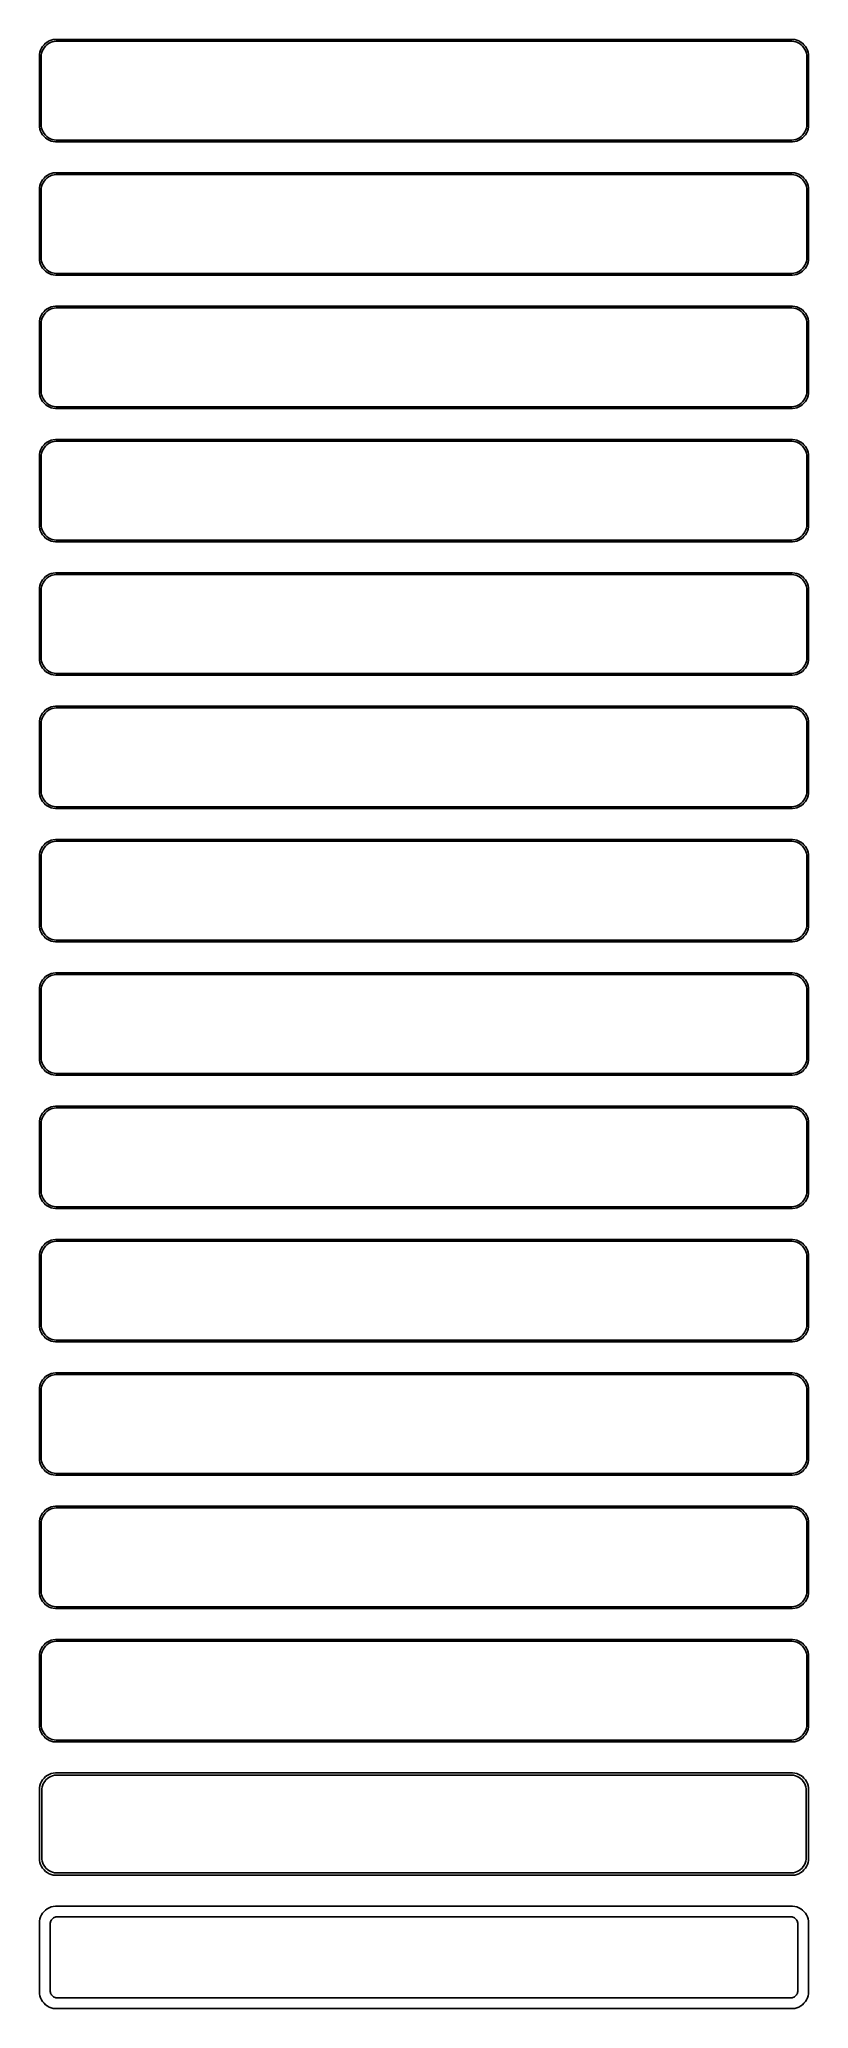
# Model space of a CAD drawing. Header units: metres. Extents: x -112 to 112, y 570 to 1146.
import ezdxf

# ---------------------------------------------------------------- set-up
doc = ezdxf.new("R2010")
doc.units = ezdxf.units.M

msp = doc.modelspace()

# ---------------------------------------------------------------- linework, layer by layer
for p, q in [((-112.461, 1141.63), (-112.5, 1141)), ((-112.5, 1141), (-112.5, 1121)), ((-112.343, 1142.24), (-112.461, 1141.63)), ((-112.149, 1142.84), (-112.343, 1142.24)), ((-111.882, 1143.41), (-112.149, 1142.84)), ((-112, 1140.75), (-111.963, 1141.35)), ((-112, 1121.25), (-112, 1140.75)), ((-111.963, 1141.35), (-111.851, 1141.93)), ((-111.545, 1143.94), (-111.882, 1143.41)), ((-111.851, 1141.93), (-111.666, 1142.5)), ((-111.666, 1142.5), (-111.412, 1143.04)), ((-111.145, 1144.42), (-111.545, 1143.94)), ((-111.412, 1143.04), (-111.093, 1143.54)), ((-110.687, 1144.85), (-111.145, 1144.42)), ((-111.093, 1143.54), (-110.713, 1144)), ((-110.713, 1144), (-110.278, 1144.41)), ((-110.179, 1145.22), (-110.687, 1144.85)), ((-110.278, 1144.41), (-109.795, 1144.76)), ((-109.629, 1145.52), (-110.179, 1145.22)), ((-109.795, 1144.76), (-109.272, 1145.05)), ((-109.045, 1145.76), (-109.629, 1145.52)), ((-109.272, 1145.05), (-108.718, 1145.27)), ((-108.437, 1145.91), (-109.045, 1145.76)), ((-108.718, 1145.27), (-108.14, 1145.42)), ((-107.814, 1145.99), (-108.437, 1145.91)), ((-108.14, 1145.42), (-107.548, 1145.49)), ((107.814, 1145.99), (-107.814, 1145.99)), ((-107.548, 1145.49), (107.548, 1145.49)), ((107.548, 1145.49), (108.14, 1145.42)), ((108.437, 1145.91), (107.814, 1145.99)), ((108.14, 1145.42), (108.718, 1145.27)), ((109.045, 1145.76), (108.437, 1145.91)), ((108.718, 1145.27), (109.272, 1145.05)), ((109.629, 1145.52), (109.045, 1145.76)), ((109.272, 1145.05), (109.795, 1144.76)), ((110.179, 1145.22), (109.629, 1145.52)), ((109.795, 1144.76), (110.278, 1144.41)), ((110.687, 1144.85), (110.179, 1145.22)), ((110.278, 1144.41), (110.713, 1144)), ((111.145, 1144.42), (110.687, 1144.85)), ((110.713, 1144), (111.093, 1143.54)), ((111.093, 1143.54), (111.412, 1143.04)), ((111.545, 1143.94), (111.145, 1144.42)), ((111.412, 1143.04), (111.666, 1142.5)), ((111.882, 1143.41), (111.545, 1143.94)), ((111.666, 1142.5), (111.851, 1141.93)), ((111.851, 1141.93), (111.963, 1141.35)), ((112.149, 1142.84), (111.882, 1143.41)), ((111.963, 1141.35), (112, 1140.75)), ((112, 1140.75), (112, 1121.25)), ((112.343, 1142.24), (112.149, 1142.84)), ((112.461, 1141.63), (112.343, 1142.24)), ((112.5, 1141), (112.461, 1141.63)), ((112.5, 1121), (112.5, 1141)), ((-112.5, 1121), (-112.461, 1120.37)), ((-112.461, 1120.37), (-112.343, 1119.76)), ((-112.343, 1119.76), (-112.149, 1119.16)), ((-112.149, 1119.16), (-111.882, 1118.59)), ((-111.963, 1120.65), (-112, 1121.25)), ((-111.851, 1120.07), (-111.963, 1120.65)), ((-111.882, 1118.59), (-111.545, 1118.06)), ((-111.666, 1119.5), (-111.851, 1120.07)), ((-111.412, 1118.96), (-111.666, 1119.5)), ((-111.545, 1118.06), (-111.145, 1117.58)), ((-111.093, 1118.46), (-111.412, 1118.96)), ((-111.145, 1117.58), (-110.687, 1117.15)), ((-110.713, 1118), (-111.093, 1118.46)), ((-110.278, 1117.59), (-110.713, 1118)), ((-109.795, 1117.24), (-110.278, 1117.59)), ((110.278, 1117.59), (109.795, 1117.24)), ((110.713, 1118), (110.278, 1117.59)), ((110.687, 1117.15), (111.145, 1117.58)), ((111.093, 1118.46), (110.713, 1118)), ((111.412, 1118.96), (111.093, 1118.46)), ((111.145, 1117.58), (111.545, 1118.06)), ((111.666, 1119.5), (111.412, 1118.96)), ((111.545, 1118.06), (111.882, 1118.59)), ((111.851, 1120.07), (111.666, 1119.5)), ((111.963, 1120.65), (111.851, 1120.07)), ((111.882, 1118.59), (112.149, 1119.16)), ((112, 1121.25), (111.963, 1120.65)), ((112.149, 1119.16), (112.343, 1119.76)), ((112.343, 1119.76), (112.461, 1120.37)), ((112.461, 1120.37), (112.5, 1121)), ((-110.687, 1117.15), (-110.179, 1116.78)), ((-110.179, 1116.78), (-109.629, 1116.48)), ((-109.272, 1116.95), (-109.795, 1117.24)), ((-109.629, 1116.48), (-109.045, 1116.24)), ((-108.718, 1116.73), (-109.272, 1116.95)), ((-109.045, 1116.24), (-108.437, 1116.09)), ((-108.14, 1116.58), (-108.718, 1116.73)), ((-108.437, 1116.09), (-107.814, 1116.01)), ((-107.548, 1116.51), (-108.14, 1116.58)), ((-107.814, 1116.01), (107.814, 1116.01)), ((107.548, 1116.51), (-107.548, 1116.51)), ((108.14, 1116.58), (107.548, 1116.51)), ((107.814, 1116.01), (108.437, 1116.09)), ((108.718, 1116.73), (108.14, 1116.58)), ((108.437, 1116.09), (109.045, 1116.24)), ((109.272, 1116.95), (108.718, 1116.73)), ((109.045, 1116.24), (109.629, 1116.48)), ((109.795, 1117.24), (109.272, 1116.95)), ((109.629, 1116.48), (110.179, 1116.78)), ((110.179, 1116.78), (110.687, 1117.15)), ((-110.179, 1106.22), (-110.687, 1105.85)), ((-109.629, 1106.52), (-110.179, 1106.22)), ((-109.795, 1105.76), (-109.272, 1106.05)), ((-109.045, 1106.76), (-109.629, 1106.52)), ((-109.272, 1106.05), (-108.718, 1106.27)), ((-108.437, 1106.91), (-109.045, 1106.76)), ((-108.718, 1106.27), (-108.14, 1106.42)), ((-107.814, 1106.99), (-108.437, 1106.91)), ((-108.14, 1106.42), (-107.548, 1106.49)), ((107.814, 1106.99), (-107.814, 1106.99)), ((-107.548, 1106.49), (107.548, 1106.49)), ((107.548, 1106.49), (108.14, 1106.42)), ((108.437, 1106.91), (107.814, 1106.99)), ((108.14, 1106.42), (108.718, 1106.27)), ((109.045, 1106.76), (108.437, 1106.91)), ((108.718, 1106.27), (109.272, 1106.05)), ((109.629, 1106.52), (109.045, 1106.76)), ((109.272, 1106.05), (109.795, 1105.76)), ((110.179, 1106.22), (109.629, 1106.52)), ((110.687, 1105.85), (110.179, 1106.22)), ((-112.461, 1102.63), (-112.5, 1102)), ((-112.5, 1102), (-112.5, 1082)), ((-112.343, 1103.24), (-112.461, 1102.63)), ((-112.149, 1103.84), (-112.343, 1103.24)), ((-111.882, 1104.41), (-112.149, 1103.84)), ((-112, 1101.75), (-111.963, 1102.35)), ((-112, 1082.25), (-112, 1101.75)), ((-111.963, 1102.35), (-111.851, 1102.93)), ((-111.545, 1104.94), (-111.882, 1104.41)), ((-111.851, 1102.93), (-111.666, 1103.5)), ((-111.666, 1103.5), (-111.412, 1104.04)), ((-111.145, 1105.42), (-111.545, 1104.94)), ((-111.412, 1104.04), (-111.093, 1104.54)), ((-110.687, 1105.85), (-111.145, 1105.42)), ((-111.093, 1104.54), (-110.713, 1105)), ((-110.713, 1105), (-110.278, 1105.41)), ((-110.278, 1105.41), (-109.795, 1105.76)), ((109.795, 1105.76), (110.278, 1105.41)), ((110.278, 1105.41), (110.713, 1105)), ((111.145, 1105.42), (110.687, 1105.85)), ((110.713, 1105), (111.093, 1104.54)), ((111.093, 1104.54), (111.412, 1104.04)), ((111.545, 1104.94), (111.145, 1105.42)), ((111.412, 1104.04), (111.666, 1103.5)), ((111.882, 1104.41), (111.545, 1104.94)), ((111.666, 1103.5), (111.851, 1102.93)), ((111.851, 1102.93), (111.963, 1102.35)), ((112.149, 1103.84), (111.882, 1104.41)), ((111.963, 1102.35), (112, 1101.75)), ((112, 1101.75), (112, 1082.25)), ((112.343, 1103.24), (112.149, 1103.84)), ((112.461, 1102.63), (112.343, 1103.24)), ((112.5, 1102), (112.461, 1102.63)), ((112.5, 1082), (112.5, 1102)), ((-112.5, 1082), (-112.461, 1081.37)), ((-112.461, 1081.37), (-112.343, 1080.76)), ((-112.343, 1080.76), (-112.149, 1080.16)), ((-112.149, 1080.16), (-111.882, 1079.59)), ((-111.963, 1081.65), (-112, 1082.25)), ((-111.851, 1081.07), (-111.963, 1081.65)), ((-111.882, 1079.59), (-111.545, 1079.06)), ((-111.666, 1080.5), (-111.851, 1081.07)), ((-111.412, 1079.96), (-111.666, 1080.5)), ((-111.545, 1079.06), (-111.145, 1078.58)), ((-111.093, 1079.46), (-111.412, 1079.96)), ((-111.145, 1078.58), (-110.687, 1078.15)), ((-110.713, 1079), (-111.093, 1079.46)), ((-110.278, 1078.59), (-110.713, 1079)), ((-110.687, 1078.15), (-110.179, 1077.78)), ((-109.795, 1078.24), (-110.278, 1078.59)), ((-110.179, 1077.78), (-109.629, 1077.48)), ((-109.272, 1077.95), (-109.795, 1078.24)), ((-109.629, 1077.48), (-109.045, 1077.24)), ((-108.718, 1077.73), (-109.272, 1077.95)), ((-109.045, 1077.24), (-108.437, 1077.09)), ((-108.14, 1077.58), (-108.718, 1077.73)), ((-108.437, 1077.09), (-107.814, 1077.01)), ((-107.548, 1077.51), (-108.14, 1077.58)), ((107.548, 1077.51), (-107.548, 1077.51)), ((108.14, 1077.58), (107.548, 1077.51)), ((107.814, 1077.01), (108.437, 1077.09)), ((108.718, 1077.73), (108.14, 1077.58)), ((108.437, 1077.09), (109.045, 1077.24)), ((109.272, 1077.95), (108.718, 1077.73)), ((109.045, 1077.24), (109.629, 1077.48)), ((109.795, 1078.24), (109.272, 1077.95)), ((109.629, 1077.48), (110.179, 1077.78)), ((110.278, 1078.59), (109.795, 1078.24)), ((110.179, 1077.78), (110.687, 1078.15)), ((110.713, 1079), (110.278, 1078.59)), ((110.687, 1078.15), (111.145, 1078.58)), ((111.093, 1079.46), (110.713, 1079)), ((111.412, 1079.96), (111.093, 1079.46)), ((111.145, 1078.58), (111.545, 1079.06)), ((111.666, 1080.5), (111.412, 1079.96)), ((111.545, 1079.06), (111.882, 1079.59)), ((111.851, 1081.07), (111.666, 1080.5)), ((111.963, 1081.65), (111.851, 1081.07)), ((111.882, 1079.59), (112.149, 1080.16)), ((112, 1082.25), (111.963, 1081.65)), ((112.149, 1080.16), (112.343, 1080.76)), ((112.343, 1080.76), (112.461, 1081.37)), ((112.461, 1081.37), (112.5, 1082)), ((-107.814, 1077.01), (107.814, 1077.01)), ((-111.545, 1065.94), (-111.882, 1065.41)), ((-111.145, 1066.42), (-111.545, 1065.94)), ((-110.687, 1066.85), (-111.145, 1066.42)), ((-111.093, 1065.54), (-110.713, 1066)), ((-110.713, 1066), (-110.278, 1066.41)), ((-110.179, 1067.22), (-110.687, 1066.85)), ((-110.278, 1066.41), (-109.795, 1066.76)), ((-109.629, 1067.52), (-110.179, 1067.22)), ((-109.795, 1066.76), (-109.272, 1067.05)), ((-109.045, 1067.76), (-109.629, 1067.52)), ((-109.272, 1067.05), (-108.718, 1067.27)), ((-108.437, 1067.91), (-109.045, 1067.76)), ((-108.718, 1067.27), (-108.14, 1067.42)), ((-107.814, 1067.99), (-108.437, 1067.91)), ((-108.14, 1067.42), (-107.548, 1067.49)), ((107.814, 1067.99), (-107.814, 1067.99)), ((-107.548, 1067.49), (107.548, 1067.49)), ((107.548, 1067.49), (108.14, 1067.42)), ((108.437, 1067.91), (107.814, 1067.99)), ((108.14, 1067.42), (108.718, 1067.27)), ((109.045, 1067.76), (108.437, 1067.91)), ((108.718, 1067.27), (109.272, 1067.05)), ((109.629, 1067.52), (109.045, 1067.76)), ((109.272, 1067.05), (109.795, 1066.76)), ((110.179, 1067.22), (109.629, 1067.52)), ((109.795, 1066.76), (110.278, 1066.41)), ((110.687, 1066.85), (110.179, 1067.22)), ((110.278, 1066.41), (110.713, 1066)), ((111.145, 1066.42), (110.687, 1066.85)), ((110.713, 1066), (111.093, 1065.54)), ((111.545, 1065.94), (111.145, 1066.42)), ((111.882, 1065.41), (111.545, 1065.94)), ((-112.461, 1063.63), (-112.5, 1063)), ((-112.5, 1063), (-112.5, 1043)), ((-112.343, 1064.24), (-112.461, 1063.63)), ((-112.149, 1064.84), (-112.343, 1064.24)), ((-111.882, 1065.41), (-112.149, 1064.84)), ((-112, 1062.75), (-111.963, 1063.35)), ((-112, 1043.25), (-112, 1062.75)), ((-111.963, 1063.35), (-111.851, 1063.93)), ((-111.851, 1063.93), (-111.666, 1064.5)), ((-111.666, 1064.5), (-111.412, 1065.04)), ((-111.412, 1065.04), (-111.093, 1065.54)), ((111.093, 1065.54), (111.412, 1065.04)), ((111.412, 1065.04), (111.666, 1064.5)), ((111.666, 1064.5), (111.851, 1063.93)), ((111.851, 1063.93), (111.963, 1063.35)), ((112.149, 1064.84), (111.882, 1065.41)), ((111.963, 1063.35), (112, 1062.75)), ((112, 1062.75), (112, 1043.25)), ((112.343, 1064.24), (112.149, 1064.84)), ((112.461, 1063.63), (112.343, 1064.24)), ((112.5, 1063), (112.461, 1063.63)), ((112.5, 1043), (112.5, 1063)), ((-112.5, 1043), (-112.461, 1042.37)), ((-111.963, 1042.65), (-112, 1043.25)), ((-111.851, 1042.07), (-111.963, 1042.65)), ((111.963, 1042.65), (111.851, 1042.07)), ((112, 1043.25), (111.963, 1042.65)), ((112.461, 1042.37), (112.5, 1043)), ((-112.461, 1042.37), (-112.343, 1041.76)), ((-112.343, 1041.76), (-112.149, 1041.16)), ((-112.149, 1041.16), (-111.882, 1040.59)), ((-111.882, 1040.59), (-111.545, 1040.06)), ((-111.666, 1041.5), (-111.851, 1042.07)), ((-111.412, 1040.96), (-111.666, 1041.5)), ((-111.545, 1040.06), (-111.145, 1039.58)), ((-111.093, 1040.46), (-111.412, 1040.96)), ((-111.145, 1039.58), (-110.687, 1039.15)), ((-110.713, 1040), (-111.093, 1040.46)), ((-110.278, 1039.59), (-110.713, 1040)), ((-110.687, 1039.15), (-110.179, 1038.78)), ((-109.795, 1039.24), (-110.278, 1039.59)), ((-110.179, 1038.78), (-109.629, 1038.48)), ((-109.272, 1038.95), (-109.795, 1039.24)), ((-109.629, 1038.48), (-109.045, 1038.24)), ((-108.718, 1038.73), (-109.272, 1038.95)), ((-109.045, 1038.24), (-108.437, 1038.09)), ((-108.14, 1038.58), (-108.718, 1038.73)), ((-108.437, 1038.09), (-107.814, 1038.01)), ((-107.548, 1038.51), (-108.14, 1038.58)), ((-107.814, 1038.01), (107.814, 1038.01)), ((107.548, 1038.51), (-107.548, 1038.51)), ((108.14, 1038.58), (107.548, 1038.51)), ((107.814, 1038.01), (108.437, 1038.09)), ((108.718, 1038.73), (108.14, 1038.58)), ((108.437, 1038.09), (109.045, 1038.24)), ((109.272, 1038.95), (108.718, 1038.73)), ((109.045, 1038.24), (109.629, 1038.48)), ((109.795, 1039.24), (109.272, 1038.95)), ((109.629, 1038.48), (110.179, 1038.78)), ((110.278, 1039.59), (109.795, 1039.24)), ((110.179, 1038.78), (110.687, 1039.15)), ((110.713, 1040), (110.278, 1039.59)), ((110.687, 1039.15), (111.145, 1039.58)), ((111.093, 1040.46), (110.713, 1040)), ((111.412, 1040.96), (111.093, 1040.46)), ((111.145, 1039.58), (111.545, 1040.06)), ((111.666, 1041.5), (111.412, 1040.96)), ((111.545, 1040.06), (111.882, 1040.59)), ((111.851, 1042.07), (111.666, 1041.5)), ((111.882, 1040.59), (112.149, 1041.16)), ((112.149, 1041.16), (112.343, 1041.76)), ((112.343, 1041.76), (112.461, 1042.37)), ((-112.149, 1025.84), (-112.343, 1025.24)), ((-111.882, 1026.41), (-112.149, 1025.84)), ((-111.545, 1026.94), (-111.882, 1026.41)), ((-111.851, 1024.93), (-111.666, 1025.5)), ((-111.666, 1025.5), (-111.412, 1026.04)), ((-111.145, 1027.42), (-111.545, 1026.94)), ((-111.412, 1026.04), (-111.093, 1026.54)), ((-110.687, 1027.85), (-111.145, 1027.42)), ((-111.093, 1026.54), (-110.713, 1027)), ((-110.713, 1027), (-110.278, 1027.41)), ((-110.179, 1028.22), (-110.687, 1027.85)), ((-110.278, 1027.41), (-109.795, 1027.76)), ((-109.629, 1028.52), (-110.179, 1028.22)), ((-109.795, 1027.76), (-109.272, 1028.05)), ((-109.045, 1028.76), (-109.629, 1028.52)), ((-109.272, 1028.05), (-108.718, 1028.27)), ((-108.437, 1028.91), (-109.045, 1028.76)), ((-108.718, 1028.27), (-108.14, 1028.42)), ((-107.814, 1028.99), (-108.437, 1028.91)), ((-108.14, 1028.42), (-107.548, 1028.49)), ((107.814, 1028.99), (-107.814, 1028.99)), ((-107.548, 1028.49), (107.548, 1028.49)), ((107.548, 1028.49), (108.14, 1028.42)), ((108.437, 1028.91), (107.814, 1028.99)), ((108.14, 1028.42), (108.718, 1028.27)), ((109.045, 1028.76), (108.437, 1028.91)), ((108.718, 1028.27), (109.272, 1028.05)), ((109.629, 1028.52), (109.045, 1028.76)), ((109.272, 1028.05), (109.795, 1027.76)), ((110.179, 1028.22), (109.629, 1028.52)), ((109.795, 1027.76), (110.278, 1027.41)), ((110.687, 1027.85), (110.179, 1028.22)), ((110.278, 1027.41), (110.713, 1027)), ((111.145, 1027.42), (110.687, 1027.85)), ((110.713, 1027), (111.093, 1026.54)), ((111.093, 1026.54), (111.412, 1026.04)), ((111.545, 1026.94), (111.145, 1027.42)), ((111.412, 1026.04), (111.666, 1025.5)), ((111.882, 1026.41), (111.545, 1026.94)), ((111.666, 1025.5), (111.851, 1024.93)), ((112.149, 1025.84), (111.882, 1026.41)), ((112.343, 1025.24), (112.149, 1025.84)), ((-112.461, 1024.63), (-112.5, 1024)), ((-112.5, 1024), (-112.5, 1004)), ((-112.343, 1025.24), (-112.461, 1024.63)), ((-112, 1023.75), (-111.963, 1024.35)), ((-112, 1004.25), (-112, 1023.75)), ((-111.963, 1024.35), (-111.851, 1024.93)), ((111.851, 1024.93), (111.963, 1024.35)), ((111.963, 1024.35), (112, 1023.75)), ((112, 1023.75), (112, 1004.25)), ((112.461, 1024.63), (112.343, 1025.24)), ((112.5, 1024), (112.461, 1024.63)), ((112.5, 1004), (112.5, 1024)), ((-112.5, 1004), (-112.461, 1003.37)), ((-112.461, 1003.37), (-112.343, 1002.76)), ((-112.343, 1002.76), (-112.149, 1002.16)), ((-111.963, 1003.65), (-112, 1004.25)), ((-111.851, 1003.07), (-111.963, 1003.65)), ((-111.666, 1002.5), (-111.851, 1003.07)), ((-111.412, 1001.96), (-111.666, 1002.5)), ((111.666, 1002.5), (111.412, 1001.96)), ((111.851, 1003.07), (111.666, 1002.5)), ((111.963, 1003.65), (111.851, 1003.07)), ((112, 1004.25), (111.963, 1003.65)), ((112.149, 1002.16), (112.343, 1002.76)), ((112.343, 1002.76), (112.461, 1003.37)), ((112.461, 1003.37), (112.5, 1004)), ((-112.149, 1002.16), (-111.882, 1001.59)), ((-111.882, 1001.59), (-111.545, 1001.06)), ((-111.545, 1001.06), (-111.145, 1000.58)), ((-111.093, 1001.46), (-111.412, 1001.96)), ((-111.145, 1000.58), (-110.687, 1000.15)), ((-110.713, 1001), (-111.093, 1001.46)), ((-110.278, 1000.59), (-110.713, 1001)), ((-110.687, 1000.15), (-110.179, 999.778)), ((-109.795, 1000.24), (-110.278, 1000.59)), ((-110.179, 999.778), (-109.629, 999.476)), ((-109.272, 999.952), (-109.795, 1000.24)), ((-109.629, 999.476), (-109.045, 999.245)), ((-108.718, 999.732), (-109.272, 999.952)), ((-109.045, 999.245), (-108.437, 999.089)), ((-108.14, 999.584), (-108.718, 999.732)), ((-108.437, 999.089), (-107.814, 999.01)), ((-107.548, 999.509), (-108.14, 999.584)), ((-107.814, 999.01), (107.814, 999.01)), ((107.548, 999.509), (-107.548, 999.509)), ((108.14, 999.584), (107.548, 999.509)), ((107.814, 999.01), (108.437, 999.089)), ((108.718, 999.732), (108.14, 999.584)), ((108.437, 999.089), (109.045, 999.245)), ((109.272, 999.952), (108.718, 999.732)), ((109.045, 999.245), (109.629, 999.476)), ((109.795, 1000.24), (109.272, 999.952)), ((109.629, 999.476), (110.179, 999.778)), ((110.278, 1000.59), (109.795, 1000.24)), ((110.179, 999.778), (110.687, 1000.15)), ((110.713, 1001), (110.278, 1000.59)), ((110.687, 1000.15), (111.145, 1000.58)), ((111.093, 1001.46), (110.713, 1001)), ((111.412, 1001.96), (111.093, 1001.46)), ((111.145, 1000.58), (111.545, 1001.06)), ((111.545, 1001.06), (111.882, 1001.59)), ((111.882, 1001.59), (112.149, 1002.16)), ((-112.461, 985.627), (-112.5, 985)), ((-112.5, 985), (-112.5, 965)), ((-112.343, 986.243), (-112.461, 985.627)), ((-112.149, 986.841), (-112.343, 986.243)), ((-111.882, 987.409), (-112.149, 986.841)), ((-112, 984.75), (-111.963, 985.345)), ((-111.963, 985.345), (-111.851, 985.931)), ((-111.545, 987.939), (-111.882, 987.409)), ((-111.851, 985.931), (-111.666, 986.499)), ((-111.666, 986.499), (-111.412, 987.038)), ((-111.145, 988.423), (-111.545, 987.939)), ((-111.412, 987.038), (-111.093, 987.542)), ((-110.687, 988.853), (-111.145, 988.423)), ((-111.093, 987.542), (-110.713, 988.002)), ((-110.713, 988.002), (-110.278, 988.41)), ((-110.179, 989.222), (-110.687, 988.853)), ((-110.278, 988.41), (-109.795, 988.761)), ((-109.629, 989.524), (-110.179, 989.222)), ((-109.795, 988.761), (-109.272, 989.048)), ((-109.045, 989.755), (-109.629, 989.524)), ((-109.272, 989.048), (-108.718, 989.268)), ((-108.437, 989.911), (-109.045, 989.755)), ((-108.718, 989.268), (-108.14, 989.416)), ((-107.814, 989.99), (-108.437, 989.911)), ((-108.14, 989.416), (-107.548, 989.491)), ((107.814, 989.99), (-107.814, 989.99)), ((-107.548, 989.491), (107.548, 989.491)), ((107.548, 989.491), (108.14, 989.416)), ((108.437, 989.911), (107.814, 989.99)), ((108.14, 989.416), (108.718, 989.268)), ((109.045, 989.755), (108.437, 989.911)), ((108.718, 989.268), (109.272, 989.048)), ((109.629, 989.524), (109.045, 989.755)), ((109.272, 989.048), (109.795, 988.761)), ((110.179, 989.222), (109.629, 989.524)), ((109.795, 988.761), (110.278, 988.41)), ((110.687, 988.853), (110.179, 989.222)), ((110.278, 988.41), (110.713, 988.002)), ((111.145, 988.423), (110.687, 988.853)), ((110.713, 988.002), (111.093, 987.542)), ((111.093, 987.542), (111.412, 987.038)), ((111.545, 987.939), (111.145, 988.423)), ((111.412, 987.038), (111.666, 986.499)), ((111.882, 987.409), (111.545, 987.939)), ((111.666, 986.499), (111.851, 985.931)), ((111.851, 985.931), (111.963, 985.345)), ((112.149, 986.841), (111.882, 987.409)), ((111.963, 985.345), (112, 984.75)), ((112.343, 986.243), (112.149, 986.841)), ((112.461, 985.627), (112.343, 986.243)), ((112.5, 985), (112.461, 985.627)), ((112.5, 965), (112.5, 985)), ((-112, 965.25), (-112, 984.75)), ((112, 984.75), (112, 965.25)), ((-112.5, 965), (-112.461, 964.373)), ((-112.461, 964.373), (-112.343, 963.757)), ((-112.343, 963.757), (-112.149, 963.159)), ((-112.149, 963.159), (-111.882, 962.591)), ((-111.963, 964.655), (-112, 965.25)), ((-111.851, 964.069), (-111.963, 964.655)), ((-111.882, 962.591), (-111.545, 962.061)), ((-111.666, 963.501), (-111.851, 964.069)), ((-111.412, 962.962), (-111.666, 963.501)), ((-111.545, 962.061), (-111.145, 961.577)), ((-111.093, 962.458), (-111.412, 962.962)), ((-110.713, 961.998), (-111.093, 962.458)), ((-110.278, 961.59), (-110.713, 961.998)), ((110.713, 961.998), (110.278, 961.59)), ((111.093, 962.458), (110.713, 961.998)), ((111.412, 962.962), (111.093, 962.458)), ((111.145, 961.577), (111.545, 962.061)), ((111.666, 963.501), (111.412, 962.962)), ((111.545, 962.061), (111.882, 962.591)), ((111.851, 964.069), (111.666, 963.501)), ((111.963, 964.655), (111.851, 964.069)), ((111.882, 962.591), (112.149, 963.159)), ((112, 965.25), (111.963, 964.655)), ((112.149, 963.159), (112.343, 963.757)), ((112.343, 963.757), (112.461, 964.373)), ((112.461, 964.373), (112.5, 965)), ((-111.145, 961.577), (-110.687, 961.147)), ((-110.687, 961.147), (-110.179, 960.778)), ((-109.795, 961.239), (-110.278, 961.59)), ((-110.179, 960.778), (-109.629, 960.476)), ((-109.272, 960.952), (-109.795, 961.239)), ((-109.629, 960.476), (-109.045, 960.245)), ((-108.718, 960.732), (-109.272, 960.952)), ((-109.045, 960.245), (-108.437, 960.089)), ((-108.14, 960.584), (-108.718, 960.732)), ((-108.437, 960.089), (-107.814, 960.01)), ((-107.548, 960.509), (-108.14, 960.584)), ((-107.814, 960.01), (107.814, 960.01)), ((107.548, 960.509), (-107.548, 960.509)), ((108.14, 960.584), (107.548, 960.509)), ((107.814, 960.01), (108.437, 960.089)), ((108.718, 960.732), (108.14, 960.584)), ((108.437, 960.089), (109.045, 960.245)), ((109.272, 960.952), (108.718, 960.732)), ((109.045, 960.245), (109.629, 960.476)), ((109.795, 961.239), (109.272, 960.952)), ((109.629, 960.476), (110.179, 960.778)), ((110.278, 961.59), (109.795, 961.239)), ((110.179, 960.778), (110.687, 961.147)), ((110.687, 961.147), (111.145, 961.577)), ((-109.629, 950.524), (-110.179, 950.222)), ((-109.045, 950.755), (-109.629, 950.524)), ((-108.437, 950.911), (-109.045, 950.755)), ((-108.718, 950.268), (-108.14, 950.416)), ((-107.814, 950.99), (-108.437, 950.911)), ((-108.14, 950.416), (-107.548, 950.491)), ((107.814, 950.99), (-107.814, 950.99)), ((-107.548, 950.491), (107.548, 950.491)), ((107.548, 950.491), (108.14, 950.416)), ((108.437, 950.911), (107.814, 950.99)), ((108.14, 950.416), (108.718, 950.268)), ((109.045, 950.755), (108.437, 950.911)), ((109.629, 950.524), (109.045, 950.755)), ((110.179, 950.222), (109.629, 950.524)), ((-112.461, 946.627), (-112.5, 946)), ((-112.5, 946), (-112.5, 926)), ((-112.343, 947.243), (-112.461, 946.627)), ((-112.149, 947.841), (-112.343, 947.243)), ((-111.882, 948.409), (-112.149, 947.841)), ((-112, 945.75), (-111.963, 946.345)), ((-112, 926.25), (-112, 945.75)), ((-111.963, 946.345), (-111.851, 946.931)), ((-111.545, 948.939), (-111.882, 948.409)), ((-111.851, 946.931), (-111.666, 947.499)), ((-111.666, 947.499), (-111.412, 948.038)), ((-111.145, 949.423), (-111.545, 948.939)), ((-111.412, 948.038), (-111.093, 948.542)), ((-110.687, 949.853), (-111.145, 949.423)), ((-111.093, 948.542), (-110.713, 949.002)), ((-110.713, 949.002), (-110.278, 949.41)), ((-110.179, 950.222), (-110.687, 949.853)), ((-110.278, 949.41), (-109.795, 949.761)), ((-109.795, 949.761), (-109.272, 950.048)), ((-109.272, 950.048), (-108.718, 950.268)), ((108.718, 950.268), (109.272, 950.048)), ((109.272, 950.048), (109.795, 949.761)), ((109.795, 949.761), (110.278, 949.41)), ((110.687, 949.853), (110.179, 950.222)), ((110.278, 949.41), (110.713, 949.002)), ((111.145, 949.423), (110.687, 949.853)), ((110.713, 949.002), (111.093, 948.542)), ((111.093, 948.542), (111.412, 948.038)), ((111.545, 948.939), (111.145, 949.423)), ((111.412, 948.038), (111.666, 947.499)), ((111.882, 948.409), (111.545, 948.939)), ((111.666, 947.499), (111.851, 946.931)), ((111.851, 946.931), (111.963, 946.345)), ((112.149, 947.841), (111.882, 948.409)), ((111.963, 946.345), (112, 945.75)), ((112, 945.75), (112, 926.25)), ((112.343, 947.243), (112.149, 947.841)), ((112.461, 946.627), (112.343, 947.243)), ((112.5, 946), (112.461, 946.627)), ((112.5, 926), (112.5, 946)), ((-112.5, 926), (-112.461, 925.373)), ((-112.461, 925.373), (-112.343, 924.757)), ((-112.343, 924.757), (-112.149, 924.159)), ((-112.149, 924.159), (-111.882, 923.591)), ((-111.963, 925.655), (-112, 926.25)), ((-111.851, 925.069), (-111.963, 925.655)), ((-111.882, 923.591), (-111.545, 923.061)), ((-111.666, 924.501), (-111.851, 925.069)), ((-111.412, 923.962), (-111.666, 924.501)), ((-111.545, 923.061), (-111.145, 922.577)), ((-111.093, 923.458), (-111.412, 923.962)), ((-111.145, 922.577), (-110.687, 922.147)), ((-110.713, 922.998), (-111.093, 923.458)), ((-110.278, 922.59), (-110.713, 922.998)), ((-110.687, 922.147), (-110.179, 921.778)), ((-109.795, 922.239), (-110.278, 922.59)), ((-110.179, 921.778), (-109.629, 921.476)), ((-109.272, 921.952), (-109.795, 922.239)), ((-108.718, 921.732), (-109.272, 921.952)), ((-108.14, 921.584), (-108.718, 921.732)), ((-107.548, 921.509), (-108.14, 921.584)), ((108.14, 921.584), (107.548, 921.509)), ((108.718, 921.732), (108.14, 921.584)), ((109.272, 921.952), (108.718, 921.732)), ((109.795, 922.239), (109.272, 921.952)), ((109.629, 921.476), (110.179, 921.778)), ((110.278, 922.59), (109.795, 922.239)), ((110.179, 921.778), (110.687, 922.147)), ((110.713, 922.998), (110.278, 922.59)), ((110.687, 922.147), (111.145, 922.577)), ((111.093, 923.458), (110.713, 922.998)), ((111.412, 923.962), (111.093, 923.458)), ((111.145, 922.577), (111.545, 923.061)), ((111.666, 924.501), (111.412, 923.962)), ((111.545, 923.061), (111.882, 923.591)), ((111.851, 925.069), (111.666, 924.501)), ((111.963, 925.655), (111.851, 925.069)), ((111.882, 923.591), (112.149, 924.159)), ((112, 926.25), (111.963, 925.655)), ((112.149, 924.159), (112.343, 924.757)), ((112.343, 924.757), (112.461, 925.373)), ((112.461, 925.373), (112.5, 926)), ((-109.629, 921.476), (-109.045, 921.245)), ((-109.045, 921.245), (-108.437, 921.089)), ((-108.437, 921.089), (-107.814, 921.01)), ((-107.814, 921.01), (107.814, 921.01)), ((107.548, 921.509), (-107.548, 921.509)), ((107.814, 921.01), (108.437, 921.089)), ((108.437, 921.089), (109.045, 921.245)), ((109.045, 921.245), (109.629, 921.476)), ((-111.145, 910.423), (-111.545, 909.939)), ((-110.687, 910.853), (-111.145, 910.423)), ((-110.713, 910.002), (-110.278, 910.41)), ((-110.179, 911.222), (-110.687, 910.853)), ((-110.278, 910.41), (-109.795, 910.761)), ((-109.629, 911.524), (-110.179, 911.222)), ((-109.795, 910.761), (-109.272, 911.048)), ((-109.045, 911.755), (-109.629, 911.524)), ((-109.272, 911.048), (-108.718, 911.268)), ((-108.437, 911.911), (-109.045, 911.755)), ((-108.718, 911.268), (-108.14, 911.416)), ((-107.814, 911.99), (-108.437, 911.911)), ((-108.14, 911.416), (-107.548, 911.491)), ((107.814, 911.99), (-107.814, 911.99)), ((-107.548, 911.491), (107.548, 911.491)), ((107.548, 911.491), (108.14, 911.416)), ((108.437, 911.911), (107.814, 911.99)), ((108.14, 911.416), (108.718, 911.268)), ((109.045, 911.755), (108.437, 911.911)), ((108.718, 911.268), (109.272, 911.048)), ((109.629, 911.524), (109.045, 911.755)), ((109.272, 911.048), (109.795, 910.761)), ((110.179, 911.222), (109.629, 911.524)), ((109.795, 910.761), (110.278, 910.41)), ((110.687, 910.853), (110.179, 911.222)), ((110.278, 910.41), (110.713, 910.002)), ((111.145, 910.423), (110.687, 910.853)), ((111.545, 909.939), (111.145, 910.423)), ((-112.461, 907.627), (-112.5, 907)), ((-112.5, 907), (-112.5, 887)), ((-112.343, 908.243), (-112.461, 907.627)), ((-112.149, 908.841), (-112.343, 908.243)), ((-111.882, 909.409), (-112.149, 908.841)), ((-112, 906.75), (-111.963, 907.345)), ((-112, 887.25), (-112, 906.75)), ((-111.963, 907.345), (-111.851, 907.931)), ((-111.545, 909.939), (-111.882, 909.409)), ((-111.851, 907.931), (-111.666, 908.499)), ((-111.666, 908.499), (-111.412, 909.038)), ((-111.412, 909.038), (-111.093, 909.542)), ((-111.093, 909.542), (-110.713, 910.002)), ((110.713, 910.002), (111.093, 909.542)), ((111.093, 909.542), (111.412, 909.038)), ((111.412, 909.038), (111.666, 908.499)), ((111.882, 909.409), (111.545, 909.939)), ((111.666, 908.499), (111.851, 907.931)), ((111.851, 907.931), (111.963, 907.345)), ((112.149, 908.841), (111.882, 909.409)), ((111.963, 907.345), (112, 906.75)), ((112, 906.75), (112, 887.25)), ((112.343, 908.243), (112.149, 908.841)), ((112.461, 907.627), (112.343, 908.243)), ((112.5, 907), (112.461, 907.627)), ((112.5, 887), (112.5, 907)), ((-111.963, 886.655), (-112, 887.25)), ((112, 887.25), (111.963, 886.655)), ((-112.5, 887), (-112.461, 886.373)), ((-112.461, 886.373), (-112.343, 885.757)), ((-112.343, 885.757), (-112.149, 885.159)), ((-112.149, 885.159), (-111.882, 884.591)), ((-111.851, 886.069), (-111.963, 886.655)), ((-111.882, 884.591), (-111.545, 884.061)), ((-111.666, 885.501), (-111.851, 886.069)), ((-111.412, 884.962), (-111.666, 885.501)), ((-111.545, 884.061), (-111.145, 883.577)), ((-111.093, 884.458), (-111.412, 884.962)), ((-111.145, 883.577), (-110.687, 883.147)), ((-110.713, 883.998), (-111.093, 884.458)), ((-110.278, 883.59), (-110.713, 883.998)), ((-110.687, 883.147), (-110.179, 882.778)), ((-109.795, 883.239), (-110.278, 883.59)), ((-110.179, 882.778), (-109.629, 882.476)), ((-109.272, 882.952), (-109.795, 883.239)), ((-109.629, 882.476), (-109.045, 882.245)), ((-108.718, 882.732), (-109.272, 882.952)), ((-109.045, 882.245), (-108.437, 882.089)), ((-108.14, 882.584), (-108.718, 882.732)), ((-108.437, 882.089), (-107.814, 882.01)), ((-107.548, 882.509), (-108.14, 882.584)), ((-107.814, 882.01), (107.814, 882.01)), ((107.548, 882.509), (-107.548, 882.509)), ((108.14, 882.584), (107.548, 882.509)), ((107.814, 882.01), (108.437, 882.089)), ((108.718, 882.732), (108.14, 882.584)), ((108.437, 882.089), (109.045, 882.245)), ((109.272, 882.952), (108.718, 882.732)), ((109.045, 882.245), (109.629, 882.476)), ((109.795, 883.239), (109.272, 882.952)), ((109.629, 882.476), (110.179, 882.778)), ((110.278, 883.59), (109.795, 883.239)), ((110.179, 882.778), (110.687, 883.147)), ((110.713, 883.998), (110.278, 883.59)), ((110.687, 883.147), (111.145, 883.577)), ((111.093, 884.458), (110.713, 883.998)), ((111.412, 884.962), (111.093, 884.458)), ((111.145, 883.577), (111.545, 884.061)), ((111.666, 885.501), (111.412, 884.962)), ((111.545, 884.061), (111.882, 884.591)), ((111.851, 886.069), (111.666, 885.501)), ((111.963, 886.655), (111.851, 886.069)), ((111.882, 884.591), (112.149, 885.159)), ((112.149, 885.159), (112.343, 885.757)), ((112.343, 885.757), (112.461, 886.373)), ((112.461, 886.373), (112.5, 887)), ((-112.149, 869.841), (-112.343, 869.243)), ((-111.882, 870.409), (-112.149, 869.841)), ((-111.545, 870.939), (-111.882, 870.409)), ((-111.666, 869.499), (-111.412, 870.038)), ((-111.145, 871.423), (-111.545, 870.939)), ((-111.412, 870.038), (-111.093, 870.542)), ((-110.687, 871.853), (-111.145, 871.423)), ((-111.093, 870.542), (-110.713, 871.002)), ((-110.713, 871.002), (-110.278, 871.41)), ((-110.179, 872.222), (-110.687, 871.853)), ((-110.278, 871.41), (-109.795, 871.761)), ((-109.629, 872.524), (-110.179, 872.222)), ((-109.795, 871.761), (-109.272, 872.048)), ((-109.045, 872.755), (-109.629, 872.524)), ((-109.272, 872.048), (-108.718, 872.268)), ((-108.437, 872.911), (-109.045, 872.755)), ((-108.718, 872.268), (-108.14, 872.416)), ((-107.814, 872.99), (-108.437, 872.911)), ((-108.14, 872.416), (-107.548, 872.491)), ((107.814, 872.99), (-107.814, 872.99)), ((-107.548, 872.491), (107.548, 872.491)), ((107.548, 872.491), (108.14, 872.416)), ((108.437, 872.911), (107.814, 872.99)), ((108.14, 872.416), (108.718, 872.268)), ((109.045, 872.755), (108.437, 872.911)), ((108.718, 872.268), (109.272, 872.048)), ((109.629, 872.524), (109.045, 872.755)), ((109.272, 872.048), (109.795, 871.761)), ((110.179, 872.222), (109.629, 872.524)), ((109.795, 871.761), (110.278, 871.41)), ((110.687, 871.853), (110.179, 872.222)), ((110.278, 871.41), (110.713, 871.002)), ((111.145, 871.423), (110.687, 871.853)), ((110.713, 871.002), (111.093, 870.542)), ((111.093, 870.542), (111.412, 870.038)), ((111.545, 870.939), (111.145, 871.423)), ((111.412, 870.038), (111.666, 869.499)), ((111.882, 870.409), (111.545, 870.939)), ((112.149, 869.841), (111.882, 870.409)), ((112.343, 869.243), (112.149, 869.841)), ((-112.461, 868.627), (-112.5, 868)), ((-112.5, 868), (-112.5, 848)), ((-112.343, 869.243), (-112.461, 868.627)), ((-112, 867.75), (-111.963, 868.345)), ((-112, 848.25), (-112, 867.75)), ((-111.963, 868.345), (-111.851, 868.931)), ((-111.851, 868.931), (-111.666, 869.499)), ((111.666, 869.499), (111.851, 868.931)), ((111.851, 868.931), (111.963, 868.345)), ((111.963, 868.345), (112, 867.75)), ((112, 867.75), (112, 848.25)), ((112.461, 868.627), (112.343, 869.243)), ((112.5, 868), (112.461, 868.627)), ((112.5, 848), (112.5, 868)), ((-112.5, 848), (-112.461, 847.373)), ((-112.461, 847.373), (-112.343, 846.757)), ((-112.343, 846.757), (-112.149, 846.159)), ((-111.963, 847.655), (-112, 848.25)), ((-111.851, 847.069), (-111.963, 847.655)), ((-111.666, 846.501), (-111.851, 847.069)), ((111.851, 847.069), (111.666, 846.501)), ((111.963, 847.655), (111.851, 847.069)), ((112, 848.25), (111.963, 847.655)), ((112.149, 846.159), (112.343, 846.757)), ((112.343, 846.757), (112.461, 847.373)), ((112.461, 847.373), (112.5, 848)), ((-112.149, 846.159), (-111.882, 845.591)), ((-111.882, 845.591), (-111.545, 845.061)), ((-111.412, 845.962), (-111.666, 846.501)), ((-111.545, 845.061), (-111.145, 844.577)), ((-111.093, 845.458), (-111.412, 845.962)), ((-111.145, 844.577), (-110.687, 844.147)), ((-110.713, 844.998), (-111.093, 845.458)), ((-110.278, 844.59), (-110.713, 844.998)), ((-110.687, 844.147), (-110.179, 843.778)), ((-109.795, 844.239), (-110.278, 844.59)), ((-110.179, 843.778), (-109.629, 843.476)), ((-109.272, 843.952), (-109.795, 844.239)), ((-109.629, 843.476), (-109.045, 843.245)), ((-108.718, 843.732), (-109.272, 843.952)), ((-109.045, 843.245), (-108.437, 843.089)), ((-108.14, 843.584), (-108.718, 843.732)), ((-108.437, 843.089), (-107.814, 843.01)), ((-107.548, 843.509), (-108.14, 843.584)), ((-107.814, 843.01), (107.814, 843.01)), ((107.548, 843.509), (-107.548, 843.509)), ((108.14, 843.584), (107.548, 843.509)), ((107.814, 843.01), (108.437, 843.089)), ((108.718, 843.732), (108.14, 843.584)), ((108.437, 843.089), (109.045, 843.245)), ((109.272, 843.952), (108.718, 843.732)), ((109.045, 843.245), (109.629, 843.476)), ((109.795, 844.239), (109.272, 843.952)), ((109.629, 843.476), (110.179, 843.778)), ((110.278, 844.59), (109.795, 844.239)), ((110.179, 843.778), (110.687, 844.147)), ((110.713, 844.998), (110.278, 844.59)), ((110.687, 844.147), (111.145, 844.577)), ((111.093, 845.458), (110.713, 844.998)), ((111.412, 845.962), (111.093, 845.458)), ((111.145, 844.577), (111.545, 845.061)), ((111.666, 846.501), (111.412, 845.962)), ((111.545, 845.061), (111.882, 845.591)), ((111.882, 845.591), (112.149, 846.159)), ((-112.461, 829.627), (-112.5, 829)), ((-112.343, 830.243), (-112.461, 829.627)), ((-112.149, 830.841), (-112.343, 830.243)), ((-111.882, 831.409), (-112.149, 830.841)), ((-111.963, 829.345), (-111.851, 829.931)), ((-111.545, 831.939), (-111.882, 831.409)), ((-111.851, 829.931), (-111.666, 830.499)), ((-111.666, 830.499), (-111.412, 831.038)), ((-111.145, 832.423), (-111.545, 831.939)), ((-111.412, 831.038), (-111.093, 831.542)), ((-110.687, 832.853), (-111.145, 832.423)), ((-111.093, 831.542), (-110.713, 832.002)), ((-110.713, 832.002), (-110.278, 832.41)), ((-110.179, 833.222), (-110.687, 832.853)), ((-110.278, 832.41), (-109.795, 832.761)), ((-109.629, 833.524), (-110.179, 833.222)), ((-109.795, 832.761), (-109.272, 833.048)), ((-109.045, 833.755), (-109.629, 833.524)), ((-109.272, 833.048), (-108.718, 833.268)), ((-108.437, 833.911), (-109.045, 833.755)), ((-108.718, 833.268), (-108.14, 833.416)), ((-107.814, 833.99), (-108.437, 833.911)), ((-108.14, 833.416), (-107.548, 833.491)), ((107.814, 833.99), (-107.814, 833.99)), ((-107.548, 833.491), (107.548, 833.491)), ((107.548, 833.491), (108.14, 833.416)), ((108.437, 833.911), (107.814, 833.99)), ((108.14, 833.416), (108.718, 833.268)), ((109.045, 833.755), (108.437, 833.911)), ((108.718, 833.268), (109.272, 833.048)), ((109.629, 833.524), (109.045, 833.755)), ((109.272, 833.048), (109.795, 832.761)), ((110.179, 833.222), (109.629, 833.524)), ((109.795, 832.761), (110.278, 832.41)), ((110.687, 832.853), (110.179, 833.222)), ((110.278, 832.41), (110.713, 832.002)), ((111.145, 832.423), (110.687, 832.853)), ((110.713, 832.002), (111.093, 831.542)), ((111.093, 831.542), (111.412, 831.038)), ((111.545, 831.939), (111.145, 832.423)), ((111.412, 831.038), (111.666, 830.499)), ((111.882, 831.409), (111.545, 831.939)), ((111.666, 830.499), (111.851, 829.931)), ((111.851, 829.931), (111.963, 829.345)), ((112.149, 830.841), (111.882, 831.409)), ((112.343, 830.243), (112.149, 830.841)), ((112.461, 829.627), (112.343, 830.243)), ((112.5, 829), (112.461, 829.627)), ((-112.5, 829), (-112.5, 809)), ((-112, 828.75), (-111.963, 829.345)), ((-112, 809.25), (-112, 828.75)), ((111.963, 829.345), (112, 828.75)), ((112, 828.75), (112, 809.25)), ((112.5, 809), (112.5, 829)), ((-112.5, 809), (-112.461, 808.373)), ((-112.461, 808.373), (-112.343, 807.757)), ((-112.343, 807.757), (-112.149, 807.159)), ((-112.149, 807.159), (-111.882, 806.591)), ((-111.963, 808.655), (-112, 809.25)), ((-111.851, 808.069), (-111.963, 808.655)), ((-111.882, 806.591), (-111.545, 806.061)), ((-111.666, 807.501), (-111.851, 808.069)), ((-111.412, 806.962), (-111.666, 807.501)), ((-111.093, 806.458), (-111.412, 806.962)), ((-110.713, 805.998), (-111.093, 806.458)), ((111.093, 806.458), (110.713, 805.998)), ((111.412, 806.962), (111.093, 806.458)), ((111.666, 807.501), (111.412, 806.962)), ((111.545, 806.061), (111.882, 806.591)), ((111.851, 808.069), (111.666, 807.501)), ((111.963, 808.655), (111.851, 808.069)), ((111.882, 806.591), (112.149, 807.159)), ((112, 809.25), (111.963, 808.655)), ((112.149, 807.159), (112.343, 807.757)), ((112.343, 807.757), (112.461, 808.373)), ((112.461, 808.373), (112.5, 809)), ((-111.545, 806.061), (-111.145, 805.577)), ((-111.145, 805.577), (-110.687, 805.147)), ((-110.278, 805.59), (-110.713, 805.998)), ((-110.687, 805.147), (-110.179, 804.778)), ((-109.795, 805.239), (-110.278, 805.59)), ((-110.179, 804.778), (-109.629, 804.476)), ((-109.272, 804.952), (-109.795, 805.239)), ((-109.629, 804.476), (-109.045, 804.245)), ((-108.718, 804.732), (-109.272, 804.952)), ((-109.045, 804.245), (-108.437, 804.089)), ((-108.14, 804.584), (-108.718, 804.732)), ((-108.437, 804.089), (-107.814, 804.01)), ((-107.548, 804.509), (-108.14, 804.584)), ((-107.814, 804.01), (107.814, 804.01)), ((107.548, 804.509), (-107.548, 804.509)), ((108.14, 804.584), (107.548, 804.509)), ((107.814, 804.01), (108.437, 804.089)), ((108.718, 804.732), (108.14, 804.584)), ((108.437, 804.089), (109.045, 804.245)), ((109.272, 804.952), (108.718, 804.732)), ((109.045, 804.245), (109.629, 804.476)), ((109.795, 805.239), (109.272, 804.952)), ((109.629, 804.476), (110.179, 804.778)), ((110.278, 805.59), (109.795, 805.239)), ((110.179, 804.778), (110.687, 805.147)), ((110.713, 805.998), (110.278, 805.59)), ((110.687, 805.147), (111.145, 805.577)), ((111.145, 805.577), (111.545, 806.061)), ((-108.437, 794.911), (-109.045, 794.755)), ((-107.814, 794.99), (-108.437, 794.911)), ((107.814, 794.99), (-107.814, 794.99)), ((108.437, 794.911), (107.814, 794.99)), ((109.045, 794.755), (108.437, 794.911)), ((-112.461, 790.627), (-112.5, 790)), ((-112.5, 790), (-112.5, 770)), ((-112.343, 791.243), (-112.461, 790.627)), ((-112.149, 791.841), (-112.343, 791.243)), ((-111.882, 792.409), (-112.149, 791.841)), ((-112, 789.75), (-111.963, 790.345)), ((-112, 770.25), (-112, 789.75)), ((-111.963, 790.345), (-111.851, 790.931)), ((-111.545, 792.939), (-111.882, 792.409)), ((-111.851, 790.931), (-111.666, 791.499)), ((-111.666, 791.499), (-111.412, 792.038)), ((-111.145, 793.423), (-111.545, 792.939)), ((-111.412, 792.038), (-111.093, 792.542)), ((-110.687, 793.853), (-111.145, 793.423)), ((-111.093, 792.542), (-110.713, 793.002)), ((-110.713, 793.002), (-110.278, 793.41)), ((-110.179, 794.222), (-110.687, 793.853)), ((-110.278, 793.41), (-109.795, 793.761)), ((-109.629, 794.524), (-110.179, 794.222)), ((-109.795, 793.761), (-109.272, 794.048)), ((-109.045, 794.755), (-109.629, 794.524)), ((-109.272, 794.048), (-108.718, 794.268)), ((-108.718, 794.268), (-108.14, 794.416)), ((-108.14, 794.416), (-107.548, 794.491)), ((-107.548, 794.491), (107.548, 794.491)), ((107.548, 794.491), (108.14, 794.416)), ((108.14, 794.416), (108.718, 794.268)), ((108.718, 794.268), (109.272, 794.048)), ((109.629, 794.524), (109.045, 794.755)), ((109.272, 794.048), (109.795, 793.761)), ((110.179, 794.222), (109.629, 794.524)), ((109.795, 793.761), (110.278, 793.41)), ((110.687, 793.853), (110.179, 794.222)), ((110.278, 793.41), (110.713, 793.002)), ((111.145, 793.423), (110.687, 793.853)), ((110.713, 793.002), (111.093, 792.542)), ((111.093, 792.542), (111.412, 792.038)), ((111.545, 792.939), (111.145, 793.423)), ((111.412, 792.038), (111.666, 791.499)), ((111.882, 792.409), (111.545, 792.939)), ((111.666, 791.499), (111.851, 790.931)), ((111.851, 790.931), (111.963, 790.345)), ((112.149, 791.841), (111.882, 792.409)), ((111.963, 790.345), (112, 789.75)), ((112, 789.75), (112, 770.25)), ((112.343, 791.243), (112.149, 791.841)), ((112.461, 790.627), (112.343, 791.243)), ((112.5, 790), (112.461, 790.627)), ((112.5, 770), (112.5, 790)), ((-112.5, 770), (-112.461, 769.373)), ((-112.461, 769.373), (-112.343, 768.757)), ((-112.343, 768.757), (-112.149, 768.159)), ((-112.149, 768.159), (-111.882, 767.591)), ((-111.963, 769.655), (-112, 770.25)), ((-111.851, 769.069), (-111.963, 769.655)), ((-111.882, 767.591), (-111.545, 767.061)), ((-111.666, 768.501), (-111.851, 769.069)), ((-111.412, 767.962), (-111.666, 768.501)), ((-111.545, 767.061), (-111.145, 766.577)), ((-111.093, 767.458), (-111.412, 767.962)), ((-111.145, 766.577), (-110.687, 766.147)), ((-110.713, 766.998), (-111.093, 767.458)), ((-110.278, 766.59), (-110.713, 766.998)), ((-110.687, 766.147), (-110.179, 765.778)), ((-109.795, 766.239), (-110.278, 766.59)), ((-109.272, 765.952), (-109.795, 766.239)), ((109.795, 766.239), (109.272, 765.952)), ((110.278, 766.59), (109.795, 766.239)), ((110.179, 765.778), (110.687, 766.147)), ((110.713, 766.998), (110.278, 766.59)), ((110.687, 766.147), (111.145, 766.577)), ((111.093, 767.458), (110.713, 766.998)), ((111.412, 767.962), (111.093, 767.458)), ((111.145, 766.577), (111.545, 767.061)), ((111.666, 768.501), (111.412, 767.962)), ((111.545, 767.061), (111.882, 767.591)), ((111.851, 769.069), (111.666, 768.501)), ((111.963, 769.655), (111.851, 769.069)), ((111.882, 767.591), (112.149, 768.159)), ((112, 770.25), (111.963, 769.655)), ((112.149, 768.159), (112.343, 768.757)), ((112.343, 768.757), (112.461, 769.373)), ((112.461, 769.373), (112.5, 770)), ((-110.179, 765.778), (-109.629, 765.476)), ((-109.629, 765.476), (-109.045, 765.245)), ((-108.718, 765.732), (-109.272, 765.952)), ((-109.045, 765.245), (-108.437, 765.089)), ((-108.14, 765.584), (-108.718, 765.732)), ((-108.437, 765.089), (-107.814, 765.01)), ((-107.548, 765.509), (-108.14, 765.584)), ((-107.814, 765.01), (107.814, 765.01)), ((107.548, 765.509), (-107.548, 765.509)), ((108.14, 765.584), (107.548, 765.509)), ((107.814, 765.01), (108.437, 765.089)), ((108.718, 765.732), (108.14, 765.584)), ((108.437, 765.089), (109.045, 765.245)), ((109.272, 765.952), (108.718, 765.732)), ((109.045, 765.245), (109.629, 765.476)), ((109.629, 765.476), (110.179, 765.778)), ((-110.687, 754.853), (-111.145, 754.423)), ((-110.179, 755.222), (-110.687, 754.853)), ((-110.278, 754.41), (-109.795, 754.761)), ((-109.629, 755.524), (-110.179, 755.222)), ((-109.795, 754.761), (-109.272, 755.048)), ((-109.045, 755.755), (-109.629, 755.524)), ((-109.272, 755.048), (-108.718, 755.268)), ((-108.437, 755.911), (-109.045, 755.755)), ((-108.718, 755.268), (-108.14, 755.416)), ((-107.814, 755.99), (-108.437, 755.911)), ((-108.14, 755.416), (-107.548, 755.491)), ((107.814, 755.99), (-107.814, 755.99)), ((-107.548, 755.491), (107.548, 755.491)), ((107.548, 755.491), (108.14, 755.416)), ((108.437, 755.911), (107.814, 755.99)), ((108.14, 755.416), (108.718, 755.268)), ((109.045, 755.755), (108.437, 755.911)), ((108.718, 755.268), (109.272, 755.048)), ((109.629, 755.524), (109.045, 755.755)), ((109.272, 755.048), (109.795, 754.761)), ((110.179, 755.222), (109.629, 755.524)), ((109.795, 754.761), (110.278, 754.41)), ((110.687, 754.853), (110.179, 755.222)), ((111.145, 754.423), (110.687, 754.853)), ((-112.461, 751.627), (-112.5, 751)), ((-112.5, 751), (-112.5, 731)), ((-112.343, 752.243), (-112.461, 751.627)), ((-112.149, 752.841), (-112.343, 752.243)), ((-111.882, 753.409), (-112.149, 752.841)), ((-112, 750.75), (-111.963, 751.345)), ((-112, 731.25), (-112, 750.75)), ((-111.963, 751.345), (-111.851, 751.931)), ((-111.545, 753.939), (-111.882, 753.409)), ((-111.851, 751.931), (-111.666, 752.499)), ((-111.666, 752.499), (-111.412, 753.038)), ((-111.145, 754.423), (-111.545, 753.939)), ((-111.412, 753.038), (-111.093, 753.542)), ((-111.093, 753.542), (-110.713, 754.002)), ((-110.713, 754.002), (-110.278, 754.41)), ((110.278, 754.41), (110.713, 754.002)), ((110.713, 754.002), (111.093, 753.542)), ((111.093, 753.542), (111.412, 753.038)), ((111.545, 753.939), (111.145, 754.423)), ((111.412, 753.038), (111.666, 752.499)), ((111.882, 753.409), (111.545, 753.939)), ((111.666, 752.499), (111.851, 751.931)), ((111.851, 751.931), (111.963, 751.345)), ((112.149, 752.841), (111.882, 753.409)), ((111.963, 751.345), (112, 750.75)), ((112, 750.75), (112, 731.25)), ((112.343, 752.243), (112.149, 752.841)), ((112.461, 751.627), (112.343, 752.243)), ((112.5, 751), (112.461, 751.627)), ((112.5, 731), (112.5, 751)), ((-112.5, 731), (-112.461, 730.373)), ((-112.461, 730.373), (-112.343, 729.757)), ((-112.343, 729.757), (-112.149, 729.159)), ((-112.149, 729.159), (-111.882, 728.591)), ((-111.963, 730.655), (-112, 731.25)), ((-111.851, 730.069), (-111.963, 730.655)), ((-111.882, 728.591), (-111.545, 728.061)), ((-111.666, 729.501), (-111.851, 730.069)), ((-111.412, 728.962), (-111.666, 729.501)), ((-111.545, 728.061), (-111.145, 727.577)), ((-111.093, 728.458), (-111.412, 728.962)), ((-111.145, 727.577), (-110.687, 727.147)), ((-110.713, 727.998), (-111.093, 728.458)), ((-110.278, 727.59), (-110.713, 727.998)), ((-110.687, 727.147), (-110.179, 726.778)), ((-109.795, 727.239), (-110.278, 727.59)), ((-110.179, 726.778), (-109.629, 726.476)), ((-109.272, 726.952), (-109.795, 727.239)), ((-109.629, 726.476), (-109.045, 726.245)), ((-108.718, 726.732), (-109.272, 726.952)), ((-109.045, 726.245), (-108.437, 726.089)), ((-108.14, 726.584), (-108.718, 726.732)), ((-108.437, 726.089), (-107.814, 726.01)), ((-107.548, 726.509), (-108.14, 726.584)), ((-107.814, 726.01), (107.814, 726.01)), ((107.548, 726.509), (-107.548, 726.509)), ((108.14, 726.584), (107.548, 726.509)), ((107.814, 726.01), (108.437, 726.089)), ((108.718, 726.732), (108.14, 726.584)), ((108.437, 726.089), (109.045, 726.245)), ((109.272, 726.952), (108.718, 726.732)), ((109.045, 726.245), (109.629, 726.476)), ((109.795, 727.239), (109.272, 726.952)), ((109.629, 726.476), (110.179, 726.778)), ((110.278, 727.59), (109.795, 727.239)), ((110.179, 726.778), (110.687, 727.147)), ((110.713, 727.998), (110.278, 727.59)), ((110.687, 727.147), (111.145, 727.577)), ((111.093, 728.458), (110.713, 727.998)), ((111.412, 728.962), (111.093, 728.458)), ((111.145, 727.577), (111.545, 728.061)), ((111.666, 729.501), (111.412, 728.962)), ((111.545, 728.061), (111.882, 728.591)), ((111.851, 730.069), (111.666, 729.501)), ((111.963, 730.655), (111.851, 730.069)), ((111.882, 728.591), (112.149, 729.159)), ((112, 731.25), (111.963, 730.655)), ((112.149, 729.159), (112.343, 729.757)), ((112.343, 729.757), (112.461, 730.373)), ((112.461, 730.373), (112.5, 731)), ((-111.882, 714.409), (-112.149, 713.841)), ((-111.545, 714.939), (-111.882, 714.409)), ((-111.145, 715.423), (-111.545, 714.939)), ((-111.412, 714.038), (-111.093, 714.542)), ((-110.687, 715.853), (-111.145, 715.423)), ((-111.093, 714.542), (-110.713, 715.002)), ((-110.713, 715.002), (-110.278, 715.41)), ((-110.179, 716.222), (-110.687, 715.853)), ((-110.278, 715.41), (-109.795, 715.761)), ((-109.629, 716.524), (-110.179, 716.222)), ((-109.795, 715.761), (-109.272, 716.048)), ((-109.045, 716.755), (-109.629, 716.524)), ((-109.272, 716.048), (-108.718, 716.268)), ((-108.437, 716.911), (-109.045, 716.755)), ((-108.718, 716.268), (-108.14, 716.416)), ((-107.814, 716.99), (-108.437, 716.911)), ((-108.14, 716.416), (-107.548, 716.491)), ((107.814, 716.99), (-107.814, 716.99)), ((-107.548, 716.491), (107.548, 716.491)), ((107.548, 716.491), (108.14, 716.416)), ((108.437, 716.911), (107.814, 716.99)), ((108.14, 716.416), (108.718, 716.268)), ((109.045, 716.755), (108.437, 716.911)), ((108.718, 716.268), (109.272, 716.048)), ((109.629, 716.524), (109.045, 716.755)), ((109.272, 716.048), (109.795, 715.761)), ((110.179, 716.222), (109.629, 716.524)), ((109.795, 715.761), (110.278, 715.41)), ((110.687, 715.853), (110.179, 716.222)), ((110.278, 715.41), (110.713, 715.002)), ((111.145, 715.423), (110.687, 715.853)), ((110.713, 715.002), (111.093, 714.542)), ((111.093, 714.542), (111.412, 714.038)), ((111.545, 714.939), (111.145, 715.423)), ((111.882, 714.409), (111.545, 714.939)), ((112.149, 713.841), (111.882, 714.409)), ((-112.461, 712.627), (-112.5, 712)), ((-112.5, 712), (-112.5, 692)), ((-112.343, 713.243), (-112.461, 712.627)), ((-112.149, 713.841), (-112.343, 713.243)), ((-112, 711.75), (-111.963, 712.345)), ((-112, 692.25), (-112, 711.75)), ((-111.963, 712.345), (-111.851, 712.931)), ((-111.851, 712.931), (-111.666, 713.499)), ((-111.666, 713.499), (-111.412, 714.038)), ((111.412, 714.038), (111.666, 713.499)), ((111.666, 713.499), (111.851, 712.931)), ((111.851, 712.931), (111.963, 712.345)), ((111.963, 712.345), (112, 711.75)), ((112, 711.75), (112, 692.25)), ((112.343, 713.243), (112.149, 713.841)), ((112.461, 712.627), (112.343, 713.243)), ((112.5, 712), (112.461, 712.627)), ((112.5, 692), (112.5, 712)), ((-112.5, 692), (-112.461, 691.373)), ((-112.461, 691.373), (-112.343, 690.757)), ((-111.963, 691.655), (-112, 692.25)), ((-111.851, 691.069), (-111.963, 691.655)), ((111.963, 691.655), (111.851, 691.069)), ((112, 692.25), (111.963, 691.655)), ((112.343, 690.757), (112.461, 691.373)), ((112.461, 691.373), (112.5, 692)), ((-112.343, 690.757), (-112.149, 690.159)), ((-112.149, 690.159), (-111.882, 689.591)), ((-111.882, 689.591), (-111.545, 689.061)), ((-111.666, 690.501), (-111.851, 691.069)), ((-111.412, 689.962), (-111.666, 690.501)), ((-111.545, 689.061), (-111.145, 688.577)), ((-111.093, 689.458), (-111.412, 689.962)), ((-111.145, 688.577), (-110.687, 688.147)), ((-110.713, 688.998), (-111.093, 689.458)), ((-110.278, 688.59), (-110.713, 688.998)), ((-110.687, 688.147), (-110.179, 687.778)), ((-109.795, 688.239), (-110.278, 688.59)), ((-110.179, 687.778), (-109.629, 687.476)), ((-109.272, 687.952), (-109.795, 688.239)), ((-109.629, 687.476), (-109.045, 687.245)), ((-108.718, 687.732), (-109.272, 687.952)), ((-109.045, 687.245), (-108.437, 687.089)), ((-108.14, 687.584), (-108.718, 687.732)), ((-108.437, 687.089), (-107.814, 687.01)), ((-107.548, 687.509), (-108.14, 687.584)), ((-107.814, 687.01), (107.814, 687.01)), ((107.548, 687.509), (-107.548, 687.509)), ((108.14, 687.584), (107.548, 687.509)), ((107.814, 687.01), (108.437, 687.089)), ((108.718, 687.732), (108.14, 687.584)), ((108.437, 687.089), (109.045, 687.245)), ((109.272, 687.952), (108.718, 687.732)), ((109.045, 687.245), (109.629, 687.476)), ((109.795, 688.239), (109.272, 687.952)), ((109.629, 687.476), (110.179, 687.778)), ((110.278, 688.59), (109.795, 688.239)), ((110.179, 687.778), (110.687, 688.147)), ((110.713, 688.998), (110.278, 688.59)), ((110.687, 688.147), (111.145, 688.577)), ((111.093, 689.458), (110.713, 688.998)), ((111.412, 689.962), (111.093, 689.458)), ((111.145, 688.577), (111.545, 689.061)), ((111.666, 690.501), (111.412, 689.962)), ((111.545, 689.061), (111.882, 689.591)), ((111.851, 691.069), (111.666, 690.501)), ((111.882, 689.591), (112.149, 690.159)), ((112.149, 690.159), (112.343, 690.757)), ((-112.343, 674.243), (-112.461, 673.627)), ((-112.149, 674.841), (-112.343, 674.243)), ((-111.882, 675.409), (-112.149, 674.841)), ((-111.963, 673.345), (-111.851, 673.931)), ((-111.545, 675.939), (-111.882, 675.409)), ((-111.851, 673.931), (-111.666, 674.499)), ((-111.666, 674.499), (-111.412, 675.038)), ((-111.145, 676.423), (-111.545, 675.939)), ((-111.412, 675.038), (-111.093, 675.542)), ((-110.687, 676.853), (-111.145, 676.423)), ((-111.093, 675.542), (-110.713, 676.002)), ((-110.713, 676.002), (-110.278, 676.41)), ((-110.179, 677.222), (-110.687, 676.853)), ((-110.278, 676.41), (-109.795, 676.761)), ((-109.629, 677.524), (-110.179, 677.222)), ((-109.795, 676.761), (-109.272, 677.048)), ((-109.045, 677.755), (-109.629, 677.524)), ((-109.272, 677.048), (-108.718, 677.268)), ((-108.437, 677.911), (-109.045, 677.755)), ((-108.718, 677.268), (-108.14, 677.416)), ((-107.814, 677.99), (-108.437, 677.911)), ((-108.14, 677.416), (-107.548, 677.491)), ((107.814, 677.99), (-107.814, 677.99)), ((-107.548, 677.491), (107.548, 677.491)), ((107.548, 677.491), (108.14, 677.416)), ((108.437, 677.911), (107.814, 677.99)), ((108.14, 677.416), (108.718, 677.268)), ((109.045, 677.755), (108.437, 677.911)), ((108.718, 677.268), (109.272, 677.048)), ((109.629, 677.524), (109.045, 677.755)), ((109.272, 677.048), (109.795, 676.761)), ((110.179, 677.222), (109.629, 677.524)), ((109.795, 676.761), (110.278, 676.41)), ((110.687, 676.853), (110.179, 677.222)), ((110.278, 676.41), (110.713, 676.002)), ((111.145, 676.423), (110.687, 676.853)), ((110.713, 676.002), (111.093, 675.542)), ((111.093, 675.542), (111.412, 675.038)), ((111.545, 675.939), (111.145, 676.423)), ((111.412, 675.038), (111.666, 674.499)), ((111.882, 675.409), (111.545, 675.939)), ((111.666, 674.499), (111.851, 673.931)), ((111.851, 673.931), (111.963, 673.345)), ((112.149, 674.841), (111.882, 675.409)), ((112.343, 674.243), (112.149, 674.841)), ((112.461, 673.627), (112.343, 674.243)), ((-112.461, 673.627), (-112.5, 673)), ((-112.5, 673), (-112.5, 653)), ((-112, 672.75), (-111.963, 673.345)), ((-112, 653.25), (-112, 672.75)), ((111.963, 673.345), (112, 672.75)), ((112, 672.75), (112, 653.25)), ((112.5, 673), (112.461, 673.627)), ((112.5, 653), (112.5, 673)), ((-112.5, 653), (-112.461, 652.373)), ((-112.461, 652.373), (-112.343, 651.757)), ((-112.343, 651.757), (-112.149, 651.159)), ((-112.149, 651.159), (-111.882, 650.591)), ((-111.963, 652.655), (-112, 653.25)), ((-111.851, 652.069), (-111.963, 652.655)), ((-111.666, 651.501), (-111.851, 652.069)), ((-111.412, 650.962), (-111.666, 651.501)), ((-111.093, 650.458), (-111.412, 650.962)), ((111.412, 650.962), (111.093, 650.458)), ((111.666, 651.501), (111.412, 650.962)), ((111.851, 652.069), (111.666, 651.501)), ((111.963, 652.655), (111.851, 652.069)), ((111.882, 650.591), (112.149, 651.159)), ((112, 653.25), (111.963, 652.655)), ((112.149, 651.159), (112.343, 651.757)), ((112.343, 651.757), (112.461, 652.373)), ((112.461, 652.373), (112.5, 653)), ((-111.882, 650.591), (-111.545, 650.061)), ((-111.545, 650.061), (-111.145, 649.577)), ((-111.145, 649.577), (-110.687, 649.147)), ((-110.713, 649.998), (-111.093, 650.458)), ((-110.278, 649.59), (-110.713, 649.998)), ((-110.687, 649.147), (-110.179, 648.778)), ((-109.795, 649.239), (-110.278, 649.59)), ((-110.179, 648.778), (-109.629, 648.476)), ((-109.272, 648.952), (-109.795, 649.239)), ((-109.629, 648.476), (-109.045, 648.245)), ((-108.718, 648.732), (-109.272, 648.952)), ((-109.045, 648.245), (-108.437, 648.089)), ((-108.14, 648.584), (-108.718, 648.732)), ((-108.437, 648.089), (-107.814, 648.01)), ((-107.548, 648.509), (-108.14, 648.584)), ((-107.814, 648.01), (107.814, 648.01)), ((107.548, 648.509), (-107.548, 648.509)), ((108.14, 648.584), (107.548, 648.509)), ((107.814, 648.01), (108.437, 648.089)), ((108.718, 648.732), (108.14, 648.584)), ((108.437, 648.089), (109.045, 648.245)), ((109.272, 648.952), (108.718, 648.732)), ((109.045, 648.245), (109.629, 648.476)), ((109.795, 649.239), (109.272, 648.952)), ((109.629, 648.476), (110.179, 648.778)), ((110.278, 649.59), (109.795, 649.239)), ((110.179, 648.778), (110.687, 649.147)), ((110.713, 649.998), (110.278, 649.59)), ((110.687, 649.147), (111.145, 649.577)), ((111.093, 650.458), (110.713, 649.998)), ((111.145, 649.577), (111.545, 650.061)), ((111.545, 650.061), (111.882, 650.591)), ((-112.461, 634.627), (-112.5, 634)), ((-112.5, 634), (-112.5, 614)), ((-112.343, 635.243), (-112.461, 634.627)), ((-112.149, 635.841), (-112.343, 635.243)), ((-111.882, 636.409), (-112.149, 635.841)), ((-111.545, 636.939), (-111.882, 636.409)), ((-111.828, 633.75), (-111.792, 634.324)), ((-111.828, 614.25), (-111.828, 633.75)), ((-111.792, 634.324), (-111.685, 634.889)), ((-111.685, 634.889), (-111.507, 635.435)), ((-111.145, 637.423), (-111.545, 636.939)), ((-111.507, 635.435), (-111.262, 635.956)), ((-111.262, 635.956), (-110.954, 636.441)), ((-110.687, 637.853), (-111.145, 637.423)), ((-110.954, 636.441), (-110.588, 636.884)), ((-110.179, 638.222), (-110.687, 637.853)), ((-110.588, 636.884), (-110.168, 637.278)), ((-109.629, 638.524), (-110.179, 638.222)), ((-110.168, 637.278), (-109.703, 637.616)), ((-109.703, 637.616), (-109.199, 637.893)), ((-109.045, 638.755), (-109.629, 638.524)), ((-109.199, 637.893), (-108.665, 638.104)), ((-108.437, 638.911), (-109.045, 638.755)), ((-108.665, 638.104), (-108.108, 638.247)), ((-107.814, 638.99), (-108.437, 638.911)), ((-108.108, 638.247), (-107.537, 638.319)), ((107.814, 638.99), (-107.814, 638.99)), ((-107.537, 638.319), (107.537, 638.319)), ((107.537, 638.319), (108.108, 638.247)), ((108.437, 638.911), (107.814, 638.99)), ((108.108, 638.247), (108.665, 638.104)), ((109.045, 638.755), (108.437, 638.911)), ((108.665, 638.104), (109.199, 637.893)), ((109.629, 638.524), (109.045, 638.755)), ((109.199, 637.893), (109.703, 637.616)), ((110.179, 638.222), (109.629, 638.524)), ((109.703, 637.616), (110.168, 637.278)), ((110.168, 637.278), (110.588, 636.884)), ((110.687, 637.853), (110.179, 638.222)), ((110.588, 636.884), (110.954, 636.441)), ((111.145, 637.423), (110.687, 637.853)), ((110.954, 636.441), (111.262, 635.956)), ((111.545, 636.939), (111.145, 637.423)), ((111.262, 635.956), (111.507, 635.435)), ((111.507, 635.435), (111.685, 634.889)), ((111.882, 636.409), (111.545, 636.939)), ((111.685, 634.889), (111.792, 634.324)), ((111.792, 634.324), (111.828, 633.75)), ((111.828, 633.75), (111.828, 614.25)), ((112.149, 635.841), (111.882, 636.409)), ((112.343, 635.243), (112.149, 635.841)), ((112.461, 634.627), (112.343, 635.243)), ((112.5, 634), (112.461, 634.627)), ((112.5, 614), (112.5, 634)), ((-112.5, 614), (-112.461, 613.373)), ((-112.461, 613.373), (-112.343, 612.757)), ((-112.343, 612.757), (-112.149, 612.159)), ((-112.149, 612.159), (-111.882, 611.591)), ((-111.882, 611.591), (-111.545, 611.061)), ((-111.792, 613.676), (-111.828, 614.25)), ((-111.685, 613.111), (-111.792, 613.676)), ((-111.507, 612.565), (-111.685, 613.111)), ((-111.545, 611.061), (-111.145, 610.577)), ((-111.262, 612.044), (-111.507, 612.565)), ((-110.954, 611.559), (-111.262, 612.044)), ((-111.145, 610.577), (-110.687, 610.147)), ((-110.588, 611.116), (-110.954, 611.559)), ((-110.168, 610.722), (-110.588, 611.116)), ((-109.703, 610.384), (-110.168, 610.722)), ((110.168, 610.722), (109.703, 610.384)), ((110.588, 611.116), (110.168, 610.722)), ((110.954, 611.559), (110.588, 611.116)), ((110.687, 610.147), (111.145, 610.577)), ((111.262, 612.044), (110.954, 611.559)), ((111.145, 610.577), (111.545, 611.061)), ((111.507, 612.565), (111.262, 612.044)), ((111.685, 613.111), (111.507, 612.565)), ((111.545, 611.061), (111.882, 611.591)), ((111.792, 613.676), (111.685, 613.111)), ((111.828, 614.25), (111.792, 613.676)), ((111.882, 611.591), (112.149, 612.159)), ((112.149, 612.159), (112.343, 612.757)), ((112.343, 612.757), (112.461, 613.373)), ((112.461, 613.373), (112.5, 614)), ((-110.687, 610.147), (-110.179, 609.778)), ((-110.179, 609.778), (-109.629, 609.476)), ((-109.199, 610.107), (-109.703, 610.384)), ((-109.629, 609.476), (-109.045, 609.245)), ((-108.665, 609.896), (-109.199, 610.107)), ((-109.045, 609.245), (-108.437, 609.089)), ((-108.108, 609.753), (-108.665, 609.896)), ((-108.437, 609.089), (-107.814, 609.01)), ((-107.537, 609.681), (-108.108, 609.753)), ((-107.814, 609.01), (107.814, 609.01)), ((107.537, 609.681), (-107.537, 609.681)), ((108.108, 609.753), (107.537, 609.681)), ((107.814, 609.01), (108.437, 609.089)), ((108.665, 609.896), (108.108, 609.753)), ((108.437, 609.089), (109.045, 609.245)), ((109.199, 610.107), (108.665, 609.896)), ((109.045, 609.245), (109.629, 609.476)), ((109.703, 610.384), (109.199, 610.107)), ((109.629, 609.476), (110.179, 609.778)), ((110.179, 609.778), (110.687, 610.147)), ((-110.179, 599.222), (-110.687, 598.853)), ((-109.629, 599.524), (-110.179, 599.222)), ((-109.045, 599.755), (-109.629, 599.524)), ((-108.437, 599.911), (-109.045, 599.755)), ((-107.814, 599.99), (-108.437, 599.911)), ((107.814, 599.99), (-107.814, 599.99)), ((108.437, 599.911), (107.814, 599.99)), ((109.045, 599.755), (108.437, 599.911)), ((109.629, 599.524), (109.045, 599.755)), ((110.179, 599.222), (109.629, 599.524)), ((110.687, 598.853), (110.179, 599.222)), ((-112.461, 595.627), (-112.5, 595)), ((-112.5, 595), (-112.5, 575)), ((-112.343, 596.243), (-112.461, 595.627)), ((-112.149, 596.841), (-112.343, 596.243)), ((-111.882, 597.409), (-112.149, 596.841)), ((-111.545, 597.939), (-111.882, 597.409)), ((-111.145, 598.423), (-111.545, 597.939)), ((-110.687, 598.853), (-111.145, 598.423)), ((-109.36, 594.75), (-109.343, 595.014)), ((-109.36, 575.25), (-109.36, 594.75)), ((-109.343, 595.014), (-109.293, 595.275)), ((-109.293, 595.275), (-109.211, 595.527)), ((-109.211, 595.527), (-109.099, 595.766)), ((-109.099, 595.766), (-108.957, 595.99)), ((-108.957, 595.99), (-108.788, 596.194)), ((-108.788, 596.194), (-108.595, 596.375)), ((-108.595, 596.375), (-108.38, 596.531)), ((-108.38, 596.531), (-108.148, 596.659)), ((-108.148, 596.659), (-107.902, 596.756)), ((-107.902, 596.756), (-107.645, 596.822)), ((-107.645, 596.822), (-107.382, 596.855)), ((-107.382, 596.855), (107.382, 596.855)), ((107.382, 596.855), (107.645, 596.822)), ((107.645, 596.822), (107.902, 596.756)), ((107.902, 596.756), (108.148, 596.659)), ((108.148, 596.659), (108.38, 596.531)), ((108.38, 596.531), (108.595, 596.375)), ((108.595, 596.375), (108.788, 596.194)), ((108.788, 596.194), (108.957, 595.99)), ((108.957, 595.99), (109.099, 595.766)), ((109.099, 595.766), (109.211, 595.527)), ((109.211, 595.527), (109.293, 595.275)), ((109.293, 595.275), (109.343, 595.014)), ((109.343, 595.014), (109.36, 594.75)), ((109.36, 594.75), (109.36, 575.25)), ((111.145, 598.423), (110.687, 598.853)), ((111.545, 597.939), (111.145, 598.423)), ((111.882, 597.409), (111.545, 597.939)), ((112.149, 596.841), (111.882, 597.409)), ((112.343, 596.243), (112.149, 596.841)), ((112.461, 595.627), (112.343, 596.243)), ((112.5, 595), (112.461, 595.627)), ((112.5, 575), (112.5, 595)), ((-112.5, 575), (-112.461, 574.373)), ((-112.461, 574.373), (-112.343, 573.757)), ((-112.343, 573.757), (-112.149, 573.159)), ((-112.149, 573.159), (-111.882, 572.591)), ((-111.882, 572.591), (-111.545, 572.061)), ((-111.545, 572.061), (-111.145, 571.577)), ((-111.145, 571.577), (-110.687, 571.147)), ((-110.687, 571.147), (-110.179, 570.778)), ((-110.179, 570.778), (-109.629, 570.476)), ((-109.629, 570.476), (-109.045, 570.245)), ((-109.343, 574.986), (-109.36, 575.25)), ((-109.293, 574.725), (-109.343, 574.986)), ((-109.211, 574.473), (-109.293, 574.725)), ((-109.099, 574.234), (-109.211, 574.473)), ((-108.957, 574.01), (-109.099, 574.234)), ((-109.045, 570.245), (-108.437, 570.089)), ((-108.788, 573.806), (-108.957, 574.01)), ((-108.595, 573.625), (-108.788, 573.806)), ((-108.38, 573.469), (-108.595, 573.625)), ((-108.148, 573.341), (-108.38, 573.469)), ((-107.902, 573.244), (-108.148, 573.341)), ((-107.645, 573.178), (-107.902, 573.244)), ((-107.382, 573.145), (-107.645, 573.178)), ((107.382, 573.145), (-107.382, 573.145)), ((107.645, 573.178), (107.382, 573.145)), ((107.902, 573.244), (107.645, 573.178)), ((108.148, 573.341), (107.902, 573.244)), ((108.38, 573.469), (108.148, 573.341)), ((108.595, 573.625), (108.38, 573.469)), ((108.437, 570.089), (109.045, 570.245)), ((108.788, 573.806), (108.595, 573.625)), ((108.957, 574.01), (108.788, 573.806)), ((109.099, 574.234), (108.957, 574.01)), ((109.045, 570.245), (109.629, 570.476)), ((109.211, 574.473), (109.099, 574.234)), ((109.293, 574.725), (109.211, 574.473)), ((109.343, 574.986), (109.293, 574.725)), ((109.36, 575.25), (109.343, 574.986)), ((109.629, 570.476), (110.179, 570.778)), ((110.179, 570.778), (110.687, 571.147)), ((110.687, 571.147), (111.145, 571.577)), ((111.145, 571.577), (111.545, 572.061)), ((111.545, 572.061), (111.882, 572.591)), ((111.882, 572.591), (112.149, 573.159)), ((112.149, 573.159), (112.343, 573.757)), ((112.343, 573.757), (112.461, 574.373)), ((112.461, 574.373), (112.5, 575)), ((-108.437, 570.089), (-107.814, 570.01)), ((-107.814, 570.01), (107.814, 570.01)), ((107.814, 570.01), (108.437, 570.089))]:
    msp.add_line(p, q)

doc.saveas('drawing.dxf')
